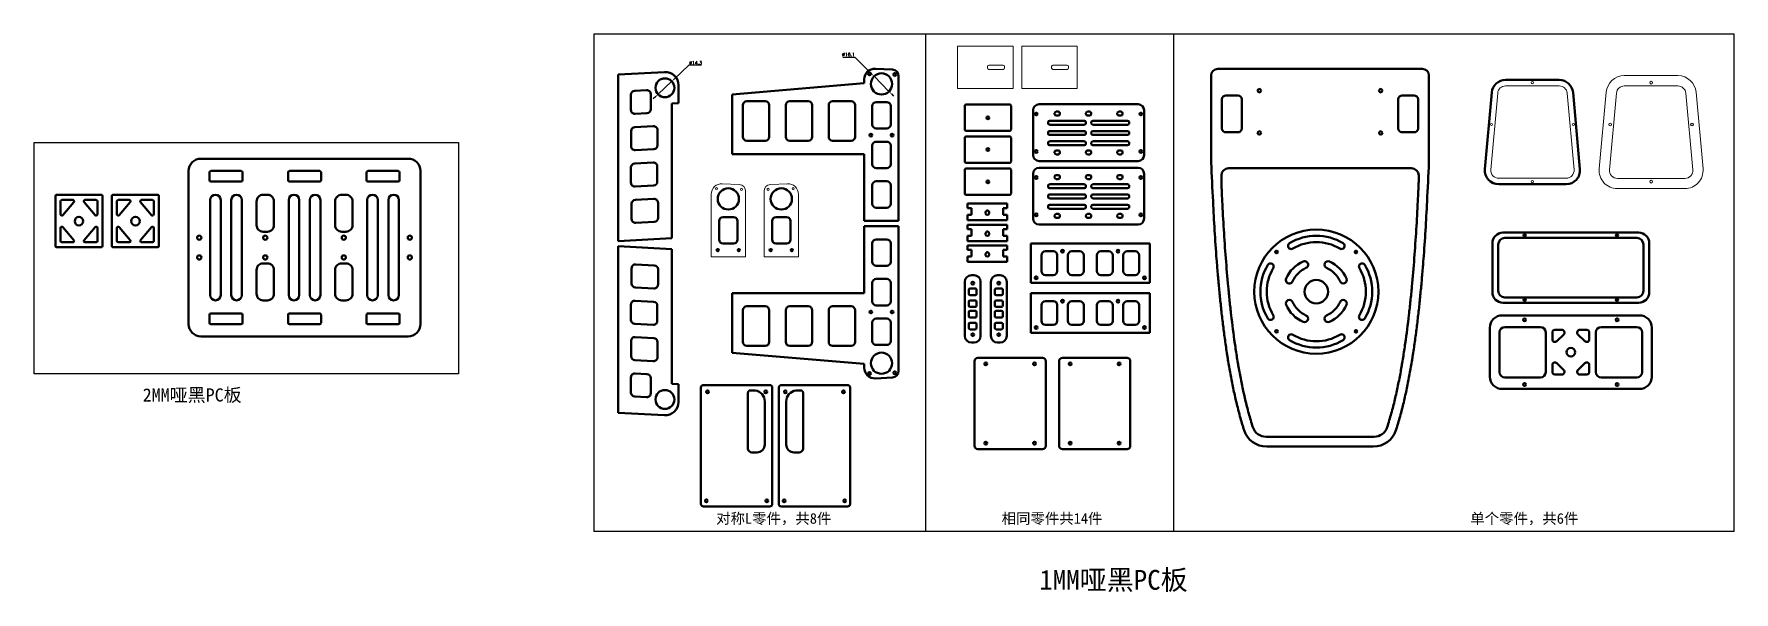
# Model space of a CAD drawing. Header units: millimetres. Extents: x 1962 to 3250, y 1212 to 1634.
import ezdxf

# ---------------------------------------------------------------- set-up
doc = ezdxf.new("R2010")
doc.units = ezdxf.units.MM
doc.layers.add('1粗实线', color=255, linetype='Continuous', lineweight=50)
doc.layers.add('6标注层', color=3, linetype='Continuous', lineweight=25)
doc.styles.get("Standard").update_dxf_attribs({"font": 'txt', "bigfont": 'gbcbig.shx'})
doc.dimstyles.new('ISO-25', dxfattribs={"dimtxt": 2.5, "dimasz": 2.5, "dimexe": 1.25, "dimexo": 0, "dimtad": 1, "dimtoh": 1, "dimdsep": 46, "dimtxsty": 'Standard', "dimcen": 2.5, "dimadec": 0, "dimazin": 0, "dimtfac": 1, "dimtmove": 0, "dimatfit": 3, "dimfxl": 1, "dimarcsym": 0})

msp = doc.modelspace()

# ---------------------------------------------------------------- texts
at = {"layer": '1粗实线', "color": 0, "attachment_point": 1}
for s, insert, char_height, width in [('{\\fSimSun|b0|i0|c134|p2;2MM哑黑PC板}', (2044.429, 1365.825), 10, 90.48111), ('{\\fSimSun|b0|i0|c134|p2;1MM哑黑PC板}', (2723.54, 1228.277), 15, 270.50887)]:
    msp.add_mtext(s, dxfattribs=dict(at, insert=insert, char_height=char_height, width=width))
at = {"layer": '6标注层', "char_height": 8, "attachment_point": 1}
for s, insert, width in [('{\\fSimSun|b0|i0|c134|p2;对称L零件，共8件}', (2478.809, 1271.276), 95.33997), ('{\\fSimSun|b0|i0|c134|p2;相同零件共14件}', (2695.046, 1271.276), 82.75629), ('{\\fSimSun|b0|i0|c134|p2;单个零件，共6件}', (3050.055, 1271.276), 87.57282)]:
    msp.add_mtext(s, dxfattribs=dict(at, insert=insert, width=width))

# ---------------------------------------------------------------- blocks, each defined once
blk = doc.blocks.new('*D12')
at = {"layer": '6标注层', "color": 0, "lineweight": -2}
for p, q in [((2458, 1610.5), (2447, 1600.1)), ((2467.8, 1610.5), (2458, 1610.5)), ((2434.8, 1588.6), (2445.2, 1598.4)), ((2433, 1586.8), (2431.2, 1585.1))]:
    blk.add_line(p, q, dxfattribs=at)
at = {"layer": '6标注层', "color": 0}
for points in [[(2446.7, 1600.4), (2447.3, 1599.8), (2445.2, 1598.4)], [(2432.7, 1587.1), (2433.3, 1586.5), (2434.8, 1588.6)]]:
    blk.add_solid(points, dxfattribs=at)
at = {"layer": 'Defpoints', "color": 0}
for p in [(2445.2, 1598.4), (2434.8, 1588.6)]:
    blk.add_point(p, dxfattribs=at)
at = {"layer": '6标注层', "color": 0, "insert": (2463.2, 1612.4), "char_height": 2.5, "attachment_point": 5}
blk.add_mtext('∅14.3', dxfattribs=at)
blk = doc.blocks.new('*D13')
at = {"layer": '6标注层', "color": 0, "lineweight": -2}
for p, q in [((2574.8, 1616.8), (2583.8, 1616.8)), ((2583.8, 1616.8), (2596.6, 1603.9)), ((2609.7, 1590.7), (2598.4, 1602.2)), ((2611.5, 1589), (2613.2, 1587.2))]:
    blk.add_line(p, q, dxfattribs=at)
at = {"layer": '6标注层', "color": 0}
for points in [[(2596.9, 1604.2), (2596.3, 1603.6), (2598.4, 1602.2)], [(2611.8, 1589.2), (2611.2, 1588.7), (2609.7, 1590.7)]]:
    blk.add_solid(points, dxfattribs=at)
at = {"layer": 'Defpoints', "color": 0}
for p in [(2598.4, 1602.2), (2609.7, 1590.7)]:
    blk.add_point(p, dxfattribs=at)
at = {"layer": '6标注层', "color": 0, "insert": (2579, 1618.7), "char_height": 2.5, "attachment_point": 5}
blk.add_mtext('∅16.1', dxfattribs=at)

# ---------------------------------------------------------------- dimensions: what is measured, and where the dimension line sits
at = {"layer": '6标注层'}
for p1, p2, picture, middle in [((2434.794, 1588.563), (2445.184, 1598.388), '*D12', (2463.19, 1610.491)), ((2609.707, 1590.73), (2598.36, 1602.151), '*D13', (2578.992, 1616.824))]:
    dim = msp.add_diameter_dim_2p(p1=p1, p2=p2, dimstyle='ISO-25', dxfattribs=at)
    dim.commit()
    dim.dimension.update_dxf_attribs({"geometry": picture, "text_midpoint": middle, "dimtype": 163})

# ---------------------------------------------------------------- linework, layer by layer
at = {"layer": '1粗实线', "linetype": 'Continuous', "lineweight": 18}
for p, q in [((2661.72, 1625.042), (2661.72, 1593.042)), ((2703.72, 1625.042), (2661.72, 1625.042)), ((2703.72, 1593.042), (2703.72, 1625.042)), ((2710.305, 1625.042), (2710.305, 1593.042)), ((2752.305, 1625.042), (2710.305, 1625.042)), ((2752.305, 1593.042), (2752.305, 1625.042)), ((2684.32, 1609.642), (2684.32, 1608.442)), ((2696.12, 1610.642), (2685.32, 1610.642)), ((2697.12, 1608.442), (2697.12, 1609.642)), ((2732.905, 1609.642), (2732.905, 1608.442)), ((2744.705, 1610.642), (2733.905, 1610.642)), ((2745.705, 1608.442), (2745.705, 1609.642)), ((2685.32, 1607.442), (2696.12, 1607.442)), ((2733.905, 1607.442), (2744.705, 1607.442)), ((2661.72, 1593.042), (2703.72, 1593.042)), ((2710.305, 1593.042), (2752.305, 1593.042))]:
    msp.add_line(p, q, dxfattribs=at)
at = {"layer": '1粗实线'}
for p, q in [((2439.693, 1605.441), (2404.574, 1603.601)), ((2404.574, 1477.428), (2404.574, 1603.601)), ((2491.033, 1588.513), (2591.033, 1597.035)), ((2591.033, 1597.035), (2591.033, 1599.949)), ((2599.452, 1607.938), (2612.295, 1607.265)), ((2617.033, 1602.272), (2617.033, 1492.657)), ((2853.713, 1602.788), (2853.713, 1536.919)), ((3013.713, 1607.788), (2858.713, 1607.788)), ((3018.713, 1536.919), (3018.713, 1602.788)), ((2414.235, 1576.726), (2414.235, 1588.242)), ((2417.078, 1591.238), (2426.078, 1591.71)), ((2429.235, 1588.714), (2429.235, 1577.198)), ((2450.216, 1581.96), (2450.216, 1595.455)), ((2491.033, 1543.282), (2491.033, 1588.513)), ((2861.953, 1562.75), (2861.953, 1584.75)), ((2864.953, 1587.75), (2873.953, 1587.75)), ((2876.953, 1584.75), (2876.953, 1562.75)), ((2995.472, 1584.75), (2995.472, 1562.75)), ((3007.472, 1587.75), (2998.472, 1587.75)), ((3010.472, 1562.75), (3010.472, 1584.75)), ((2426.392, 1574.202), (2417.392, 1573.731)), ((2445.235, 1581.699), (2450.216, 1581.96)), ((2445.235, 1479.559), (2445.235, 1581.699)), ((2499.033, 1556.325), (2499.033, 1580.325)), ((2502.033, 1583.325), (2516.033, 1583.325)), ((2519.033, 1580.325), (2519.033, 1556.325)), ((2531.533, 1556.325), (2531.533, 1580.325)), ((2534.533, 1583.325), (2548.533, 1583.325)), ((2551.533, 1580.325), (2551.533, 1556.325)), ((2564.033, 1556.325), (2564.033, 1580.325)), ((2567.033, 1583.325), (2581.033, 1583.325)), ((2584.033, 1580.325), (2584.033, 1556.325)), ((2414.365, 1549.196), (2414.365, 1560.711)), ((2417.208, 1563.707), (2431.208, 1564.441)), ((2434.365, 1561.445), (2434.365, 1549.929)), ((2873.953, 1559.75), (2864.953, 1559.75)), ((2998.472, 1559.75), (3007.472, 1559.75)), ((2431.522, 1546.933), (2417.522, 1546.2)), ((2516.033, 1553.325), (2502.033, 1553.325)), ((2548.533, 1553.325), (2534.533, 1553.325)), ((2581.033, 1553.325), (2567.033, 1553.325)), ((2414.235, 1521.651), (2414.235, 1533.167)), ((2417.078, 1536.163), (2431.078, 1536.896)), ((2434.235, 1533.9), (2434.235, 1522.385)), ((2591.033, 1543.282), (2491.033, 1543.282)), ((2591.033, 1492.657), (2591.033, 1543.282)), ((2431.392, 1519.389), (2417.392, 1518.655)), ((2417.601, 1508.652), (2431.601, 1509.386)), ((2414.758, 1494.141), (2414.758, 1505.656)), ((2434.758, 1506.39), (2434.758, 1494.874)), ((2669.211, 1505.734), (2699.211, 1505.734)), ((2669.211, 1502.234), (2669.211, 1505.734)), ((2669.211, 1502.234), (2672.211, 1502.234)), ((2669.211, 1493.234), (2669.211, 1497.234)), ((2672.211, 1497.234), (2669.211, 1497.234)), ((2672.211, 1502.234), (2672.211, 1497.234)), ((2683.076, 1499.665), (2682.898, 1499.124)), ((2685.525, 1499.124), (2685.347, 1499.665)), ((2696.211, 1497.234), (2696.211, 1502.234)), ((2696.211, 1502.234), (2699.211, 1502.234)), ((2699.211, 1497.234), (2696.211, 1497.234)), ((2699.211, 1505.734), (2699.211, 1502.234)), ((2699.211, 1497.234), (2699.211, 1493.234)), ((2431.915, 1491.878), (2417.915, 1491.145)), ((2617.033, 1492.657), (2591.033, 1492.657)), ((2591.033, 1488.657), (2591.033, 1438.032)), ((2617.033, 1488.657), (2591.033, 1488.657)), ((2617.033, 1379.043), (2617.033, 1488.657)), ((2699.211, 1493.234), (2669.211, 1493.234)), ((2669.211, 1489.788), (2699.211, 1489.788)), ((2669.211, 1486.288), (2669.211, 1489.788)), ((2669.211, 1486.288), (2672.211, 1486.288)), ((2669.211, 1477.288), (2669.211, 1481.288)), ((2672.211, 1481.288), (2669.211, 1481.288)), ((2672.211, 1486.288), (2672.211, 1481.288)), ((2683.076, 1483.72), (2682.898, 1483.179)), ((2685.525, 1483.179), (2685.347, 1483.72)), ((2696.211, 1481.288), (2696.211, 1486.288)), ((2696.211, 1486.288), (2699.211, 1486.288)), ((2699.211, 1481.288), (2696.211, 1481.288)), ((2699.211, 1489.788), (2699.211, 1486.288)), ((2699.211, 1481.288), (2699.211, 1477.288)), ((2404.574, 1477.428), (2445.235, 1479.559)), ((2404.574, 1473.428), (2404.574, 1347.255)), ((2404.574, 1473.428), (2445.235, 1471.297)), ((2445.235, 1471.297), (2445.235, 1369.157)), ((2699.211, 1477.288), (2669.211, 1477.288)), ((2669.211, 1474.118), (2699.211, 1474.118)), ((2669.211, 1470.618), (2669.211, 1474.118)), ((2669.211, 1470.618), (2672.211, 1470.618)), ((2672.211, 1470.618), (2672.211, 1465.618)), ((2683.076, 1468.05), (2682.898, 1467.509)), ((2685.525, 1467.509), (2685.347, 1468.05)), ((2696.211, 1465.618), (2696.211, 1470.618)), ((2696.211, 1470.618), (2699.211, 1470.618)), ((2699.211, 1474.118), (2699.211, 1470.618)), ((3071.178, 1474.725), (3071.178, 1439.725)), ((3176.178, 1479.725), (3076.178, 1479.725)), ((3181.178, 1439.725), (3181.178, 1474.725)), ((2414.758, 1456.715), (2414.758, 1445.199)), ((2431.915, 1458.977), (2417.915, 1459.711)), ((2434.758, 1444.465), (2434.758, 1455.981)), ((2669.211, 1461.618), (2669.211, 1465.618)), ((2672.211, 1465.618), (2669.211, 1465.618)), ((2699.211, 1461.618), (2669.211, 1461.618)), ((2699.211, 1465.618), (2696.211, 1465.618)), ((2699.211, 1465.618), (2699.211, 1461.618)), ((2431.392, 1431.467), (2417.392, 1432.2)), ((2417.601, 1442.203), (2431.601, 1441.469)), ((2491.033, 1438.032), (2491.033, 1392.801)), ((2591.033, 1438.032), (2491.033, 1438.032)), ((3076.178, 1434.725), (3176.178, 1434.725)), ((2414.235, 1429.205), (2414.235, 1417.689)), ((2434.235, 1416.955), (2434.235, 1428.471)), ((2499.033, 1424.99), (2499.033, 1400.99)), ((2516.033, 1427.99), (2502.033, 1427.99)), ((2519.033, 1400.99), (2519.033, 1424.99)), ((2531.533, 1424.99), (2531.533, 1400.99)), ((2548.533, 1427.99), (2534.533, 1427.99)), ((2551.533, 1400.99), (2551.533, 1424.99)), ((2564.033, 1424.99), (2564.033, 1400.99)), ((2581.033, 1427.99), (2567.033, 1427.99)), ((2584.033, 1400.99), (2584.033, 1424.99)), ((2417.078, 1414.693), (2431.078, 1413.959)), ((2431.522, 1403.922), (2417.522, 1404.656)), ((2414.365, 1401.66), (2414.365, 1390.144)), ((2434.365, 1389.41), (2434.365, 1400.926)), ((2491.033, 1392.801), (2591.033, 1384.28)), ((2502.033, 1397.99), (2516.033, 1397.99)), ((2534.533, 1397.99), (2548.533, 1397.99)), ((2567.033, 1397.99), (2581.033, 1397.99)), ((2417.208, 1387.148), (2431.208, 1386.415)), ((2591.033, 1384.28), (2591.033, 1381.365)), ((2414.235, 1374.129), (2414.235, 1362.613)), ((2426.392, 1376.653), (2417.392, 1377.125)), ((2429.235, 1362.142), (2429.235, 1373.657)), ((2445.235, 1369.157), (2450.216, 1368.896)), ((2450.216, 1368.896), (2450.216, 1355.401)), ((2467.27, 1278.208), (2467.256, 1366.408)), ((2469.156, 1368.308), (2519.356, 1368.316)), ((2521.256, 1366.417), (2521.27, 1278.217)), ((2526.256, 1366.417), (2526.242, 1278.217)), ((2578.356, 1368.309), (2528.156, 1368.317)), ((2580.242, 1278.209), (2580.256, 1366.409)), ((2599.452, 1373.376), (2612.295, 1374.049)), ((2417.078, 1359.617), (2426.078, 1359.146)), ((2439.693, 1345.414), (2404.574, 1347.255)), ((2519.371, 1276.316), (2469.171, 1276.308)), ((2528.141, 1276.317), (2578.341, 1276.309))]:
    msp.add_line(p, q, dxfattribs=at)
at = {"layer": '1粗实线', "color": 0}
for p, q in [((3117.419, 1599.426), (3076.741, 1599.426)), ((3061.076, 1531.865), (3066.283, 1589.865)), ((3127.877, 1589.865), (3133.084, 1531.865)), ((2597.033, 1565.657), (2597.033, 1579.657)), ((2600.033, 1582.657), (2608.033, 1582.657)), ((2611.033, 1579.657), (2611.033, 1565.657)), ((2667.139, 1561.79), (2667.139, 1579.79)), ((2668.139, 1580.79), (2701.139, 1580.79)), ((2702.139, 1579.79), (2702.139, 1561.79)), ((2718.842, 1542.473), (2718.842, 1576.473)), ((2723.342, 1580.973), (2798.47, 1580.973)), ((2735.163, 1574.273), (2735.163, 1573.673)), ((2737.963, 1575.473), (2736.363, 1575.473)), ((2736.363, 1572.473), (2737.963, 1572.473)), ((2739.163, 1573.673), (2739.163, 1574.273)), ((2758.906, 1574.273), (2758.906, 1573.673)), ((2761.706, 1575.473), (2760.106, 1575.473)), ((2760.106, 1572.473), (2761.706, 1572.473)), ((2762.906, 1573.673), (2762.906, 1574.273)), ((2782.649, 1574.273), (2782.649, 1573.673)), ((2785.449, 1575.473), (2783.849, 1575.473)), ((2783.849, 1572.473), (2785.449, 1572.473)), ((2786.649, 1573.673), (2786.649, 1574.273)), ((2802.97, 1542.473), (2802.97, 1576.473)), ((2608.033, 1562.657), (2600.033, 1562.657)), ((2701.139, 1560.79), (2668.139, 1560.79)), ((2730.163, 1567.273), (2730.163, 1566.673)), ((2730.163, 1559.536), (2730.163, 1558.936)), ((2757.706, 1568.473), (2731.363, 1568.473)), ((2731.363, 1565.473), (2757.706, 1565.473)), ((2757.706, 1560.736), (2731.363, 1560.736)), ((2758.906, 1566.673), (2758.906, 1567.273)), ((2758.906, 1558.936), (2758.906, 1559.536)), ((2762.906, 1567.273), (2762.906, 1566.673)), ((2762.906, 1559.536), (2762.906, 1558.936)), ((2790.449, 1568.473), (2764.106, 1568.473)), ((2764.106, 1565.473), (2790.449, 1565.473)), ((2790.449, 1560.736), (2764.106, 1560.736)), ((2791.649, 1566.673), (2791.649, 1567.273)), ((2791.649, 1558.936), (2791.649, 1559.536)), ((2597.033, 1535.657), (2597.033, 1549.657)), ((2600.033, 1552.657), (2608.033, 1552.657)), ((2611.033, 1549.657), (2611.033, 1535.657)), ((2667.139, 1537.699), (2667.139, 1555.699)), ((2668.139, 1556.699), (2701.139, 1556.699)), ((2702.139, 1555.699), (2702.139, 1537.699)), ((2730.163, 1551.799), (2730.163, 1551.199)), ((2731.363, 1557.736), (2757.706, 1557.736)), ((2757.706, 1552.999), (2731.363, 1552.999)), ((2731.363, 1549.999), (2757.706, 1549.999)), ((2737.963, 1545.999), (2736.363, 1545.999)), ((2758.906, 1551.199), (2758.906, 1551.799)), ((2761.706, 1545.999), (2760.106, 1545.999)), ((2762.906, 1551.799), (2762.906, 1551.199)), ((2764.106, 1557.736), (2790.449, 1557.736)), ((2790.449, 1552.999), (2764.106, 1552.999)), ((2764.106, 1549.999), (2790.449, 1549.999)), ((2785.449, 1545.999), (2783.849, 1545.999)), ((2791.649, 1551.199), (2791.649, 1551.799)), ((2167.007, 1539.77), (2088.507, 1539.77)), ((2245.507, 1539.77), (2167.007, 1539.77)), ((2608.033, 1532.657), (2600.033, 1532.657)), ((2701.139, 1536.699), (2668.139, 1536.699)), ((2723.342, 1537.973), (2798.47, 1537.973)), ((2723.342, 1532.893), (2798.47, 1532.893)), ((2735.163, 1544.799), (2735.163, 1544.199)), ((2736.363, 1542.999), (2737.963, 1542.999)), ((2739.163, 1544.199), (2739.163, 1544.799)), ((2758.906, 1544.799), (2758.906, 1544.199)), ((2760.106, 1542.999), (2761.706, 1542.999)), ((2762.906, 1544.199), (2762.906, 1544.799)), ((2782.649, 1544.799), (2782.649, 1544.199)), ((2783.849, 1542.999), (2785.449, 1542.999)), ((2786.649, 1544.199), (2786.649, 1544.799)), ((2866.953, 1532.569), (3005.472, 1532.569)), ((2079.207, 1530.47), (2079.207, 1414.47)), ((2095.007, 1523.47), (2095.007, 1529.47)), ((2096.007, 1530.47), (2119.007, 1530.47)), ((2119.007, 1522.47), (2096.007, 1522.47)), ((2120.007, 1529.47), (2120.007, 1523.47)), ((2154.507, 1529.47), (2154.507, 1523.47)), ((2178.507, 1530.47), (2155.507, 1530.47)), ((2155.507, 1522.47), (2178.507, 1522.47)), ((2179.507, 1523.47), (2179.507, 1529.47)), ((2214.007, 1523.47), (2214.007, 1529.47)), ((2215.007, 1530.47), (2238.007, 1530.47)), ((2238.007, 1522.47), (2215.007, 1522.47)), ((2239.007, 1529.47), (2239.007, 1523.47)), ((2254.807, 1472.47), (2254.807, 1530.47)), ((2597.033, 1505.657), (2597.033, 1519.657)), ((2600.033, 1522.657), (2608.033, 1522.657)), ((2611.033, 1519.657), (2611.033, 1505.657)), ((2667.139, 1513.287), (2667.139, 1531.287)), ((2668.139, 1532.287), (2701.139, 1532.287)), ((2702.139, 1531.287), (2702.139, 1513.287)), ((2718.842, 1494.393), (2718.842, 1528.393)), ((2757.706, 1520.393), (2731.363, 1520.393)), ((2735.163, 1526.193), (2735.163, 1525.593)), ((2737.963, 1527.393), (2736.363, 1527.393)), ((2736.363, 1524.393), (2737.963, 1524.393)), ((2739.163, 1525.593), (2739.163, 1526.193)), ((2758.906, 1526.193), (2758.906, 1525.593)), ((2761.706, 1527.393), (2760.106, 1527.393)), ((2760.106, 1524.393), (2761.706, 1524.393)), ((2762.906, 1525.593), (2762.906, 1526.193)), ((2790.449, 1520.393), (2764.106, 1520.393)), ((2782.649, 1526.193), (2782.649, 1525.593)), ((2785.449, 1527.393), (2783.849, 1527.393)), ((2783.849, 1524.393), (2785.449, 1524.393)), ((2786.649, 1525.593), (2786.649, 1526.193)), ((2802.97, 1494.393), (2802.97, 1528.393)), ((2861.453, 1523.237), (2861.453, 1527.069)), ((3010.972, 1527.069), (3010.972, 1523.237)), ((3122.626, 1520.426), (3071.534, 1520.426)), ((1978.339, 1511.51), (1978.339, 1473.51)), ((2013.139, 1512.31), (1979.139, 1512.31)), ((1982.139, 1507.51), (1982.139, 1497.726)), ((1991.473, 1508.51), (1983.139, 1508.51)), ((1983.9, 1497.077), (1992.235, 1506.861)), ((2008.378, 1497.077), (2000.043, 1506.861)), ((2000.804, 1508.51), (2009.139, 1508.51)), ((2010.139, 1507.51), (2010.139, 1497.726)), ((2013.939, 1473.51), (2013.939, 1511.51)), ((2021.089, 1511.51), (2021.089, 1473.51)), ((2055.889, 1512.31), (2021.889, 1512.31)), ((2024.889, 1507.51), (2024.889, 1497.726)), ((2034.223, 1508.51), (2025.889, 1508.51)), ((2026.65, 1497.077), (2034.984, 1506.861)), ((2051.127, 1497.077), (2042.793, 1506.861)), ((2043.554, 1508.51), (2051.889, 1508.51)), ((2052.889, 1507.51), (2052.889, 1497.726)), ((2056.689, 1473.51), (2056.689, 1511.51)), ((2095.507, 1436.47), (2095.507, 1508.47)), ((2103.507, 1508.47), (2103.507, 1436.47)), ((2111.507, 1436.47), (2111.507, 1508.47)), ((2119.507, 1508.47), (2119.507, 1436.47)), ((2130.65, 1507.47), (2130.65, 1489.47)), ((2138.864, 1512.47), (2135.65, 1512.47)), ((2143.864, 1495.97), (2143.864, 1507.47)), ((2155.007, 1436.47), (2155.007, 1508.47)), ((2163.007, 1508.47), (2163.007, 1436.47)), ((2171.007, 1472.47), (2171.007, 1508.47)), ((2179.007, 1508.47), (2179.007, 1472.47)), ((2190.15, 1507.47), (2190.15, 1495.97)), ((2198.364, 1512.47), (2195.15, 1512.47)), ((2203.364, 1489.47), (2203.364, 1507.47)), ((2214.507, 1472.47), (2214.507, 1508.47)), ((2222.507, 1508.47), (2222.507, 1472.47)), ((2230.507, 1472.47), (2230.507, 1508.47)), ((2238.507, 1508.47), (2238.507, 1472.47)), ((2701.139, 1512.287), (2668.139, 1512.287)), ((2730.163, 1519.193), (2730.163, 1518.593)), ((2730.163, 1511.455), (2730.163, 1510.855)), ((2731.363, 1517.393), (2757.706, 1517.393)), ((2757.706, 1512.655), (2731.363, 1512.655)), ((2731.363, 1509.655), (2757.706, 1509.655)), ((2758.906, 1518.593), (2758.906, 1519.193)), ((2758.906, 1510.855), (2758.906, 1511.455)), ((2762.906, 1519.193), (2762.906, 1518.593)), ((2762.906, 1511.455), (2762.906, 1510.855)), ((2764.106, 1517.393), (2790.449, 1517.393)), ((2790.449, 1512.655), (2764.106, 1512.655)), ((2764.106, 1509.655), (2790.449, 1509.655)), ((2791.649, 1518.593), (2791.649, 1519.193)), ((2791.649, 1510.855), (2791.649, 1511.455)), ((2143.864, 1489.471), (2143.864, 1495.97)), ((2190.15, 1495.97), (2190.15, 1489.47)), ((2492.011, 1495.541), (2484.011, 1495.541)), ((2524.134, 1495.541), (2532.134, 1495.541)), ((2608.033, 1502.657), (2600.033, 1502.657)), ((2730.163, 1503.718), (2730.163, 1503.118)), ((2757.706, 1504.918), (2731.363, 1504.918)), ((2731.363, 1501.918), (2757.706, 1501.918)), ((2735.163, 1496.718), (2735.163, 1496.118)), ((2737.963, 1497.918), (2736.363, 1497.918)), ((2736.363, 1494.918), (2737.963, 1494.918)), ((2739.163, 1496.118), (2739.163, 1496.718)), ((2758.906, 1503.118), (2758.906, 1503.718)), ((2758.906, 1496.718), (2758.906, 1496.118)), ((2761.706, 1497.918), (2760.106, 1497.918)), ((2760.106, 1494.918), (2761.706, 1494.918)), ((2762.906, 1503.718), (2762.906, 1503.118)), ((2762.906, 1496.118), (2762.906, 1496.718)), ((2790.449, 1504.918), (2764.106, 1504.918)), ((2764.106, 1501.918), (2790.449, 1501.918)), ((2782.649, 1496.718), (2782.649, 1496.118)), ((2785.449, 1497.918), (2783.849, 1497.918)), ((2783.849, 1494.918), (2785.449, 1494.918)), ((2786.649, 1496.118), (2786.649, 1496.718)), ((2791.649, 1503.118), (2791.649, 1503.718)), ((1982.139, 1477.51), (1982.139, 1487.294)), ((1983.9, 1487.942), (1992.235, 1478.158)), ((2008.378, 1487.942), (2000.043, 1478.158)), ((2010.139, 1477.51), (2010.139, 1487.294)), ((2024.889, 1477.51), (2024.889, 1487.294)), ((2026.65, 1487.942), (2034.984, 1478.158)), ((2051.127, 1487.942), (2042.793, 1478.158)), ((2052.889, 1477.51), (2052.889, 1487.294)), ((2135.65, 1484.47), (2138.864, 1484.47)), ((2195.15, 1484.47), (2198.364, 1484.47)), ((2481.011, 1492.541), (2481.011, 1478.541)), ((2495.011, 1478.541), (2495.011, 1492.541)), ((2521.134, 1478.541), (2521.134, 1492.541)), ((2535.134, 1492.541), (2535.134, 1478.541)), ((2723.342, 1489.893), (2798.47, 1489.893)), ((3074.678, 1483.785), (3126.178, 1483.785)), ((3177.678, 1483.785), (3126.178, 1483.785)), ((1979.139, 1472.71), (2013.139, 1472.71)), ((1991.473, 1476.51), (1983.139, 1476.51)), ((2000.804, 1476.51), (2009.139, 1476.51)), ((2021.889, 1472.71), (2055.889, 1472.71)), ((2034.223, 1476.51), (2025.889, 1476.51)), ((2043.554, 1476.51), (2051.889, 1476.51)), ((2171.007, 1436.47), (2171.007, 1472.47)), ((2179.007, 1472.47), (2179.007, 1436.471)), ((2214.507, 1436.471), (2214.507, 1472.47)), ((2222.507, 1472.47), (2222.507, 1436.471)), ((2230.507, 1436.471), (2230.507, 1472.47)), ((2238.507, 1472.47), (2238.507, 1436.471)), ((2254.807, 1414.471), (2254.807, 1472.47)), ((2484.011, 1475.541), (2492.011, 1475.541)), ((2532.134, 1475.541), (2524.134, 1475.541)), ((2597.033, 1475.657), (2597.033, 1461.657)), ((2608.033, 1478.657), (2600.033, 1478.657)), ((2611.033, 1461.657), (2611.033, 1475.657)), ((2717.184, 1475.628), (2717.184, 1445.628)), ((2807.184, 1475.628), (2717.184, 1475.628)), ((2734.327, 1469.628), (2728.184, 1469.628)), ((2754.184, 1469.628), (2748.184, 1469.628)), ((2776.184, 1469.628), (2770.184, 1469.628)), ((2796.184, 1469.628), (2790.184, 1469.628)), ((2807.184, 1445.628), (2807.184, 1475.628)), ((3066.778, 1457.225), (3066.778, 1475.859)), ((3185.578, 1457.225), (3185.578, 1475.859)), ((2130.65, 1455.47), (2130.65, 1437.47)), ((2138.864, 1460.47), (2135.65, 1460.47)), ((2143.864, 1448.97), (2143.864, 1455.47)), ((2190.15, 1455.47), (2190.15, 1448.97)), ((2198.364, 1460.47), (2195.15, 1460.47)), ((2203.364, 1437.471), (2203.364, 1455.47)), ((2600.033, 1458.657), (2608.033, 1458.657)), ((2725.184, 1466.628), (2725.184, 1454.628)), ((2737.184, 1454.628), (2737.184, 1466.771)), ((2745.184, 1466.628), (2745.184, 1454.628)), ((2757.184, 1454.628), (2757.184, 1466.628)), ((2767.184, 1466.628), (2767.184, 1454.628)), ((2779.184, 1454.628), (2779.184, 1466.628)), ((2787.184, 1466.628), (2787.184, 1454.628)), ((2799.184, 1454.628), (2799.184, 1466.628)), ((3066.778, 1457.225), (3066.778, 1438.59)), ((3185.578, 1457.225), (3185.578, 1438.59)), ((2143.864, 1437.47), (2143.864, 1448.97)), ((2190.15, 1448.97), (2190.15, 1437.471)), ((2597.033, 1445.657), (2597.033, 1431.657)), ((2608.033, 1448.657), (2600.033, 1448.657)), ((2611.033, 1431.657), (2611.033, 1445.657)), ((2667.118, 1446.485), (2667.118, 1405.485)), ((2674.118, 1451.485), (2672.118, 1451.485)), ((2679.118, 1405.485), (2679.118, 1446.485)), ((2686.885, 1446.485), (2686.885, 1405.485)), ((2693.885, 1451.485), (2691.885, 1451.485)), ((2698.885, 1405.485), (2698.885, 1446.485)), ((2717.184, 1445.628), (2807.184, 1445.628)), ((2728.184, 1451.628), (2734.184, 1451.628)), ((2748.184, 1451.628), (2754.184, 1451.628)), ((2770.184, 1451.628), (2776.184, 1451.628)), ((2790.184, 1451.628), (2796.184, 1451.628)), ((2135.65, 1432.47), (2138.864, 1432.47)), ((2195.15, 1432.471), (2198.364, 1432.471)), ((2670.118, 1437.485), (2670.118, 1440.485)), ((2670.118, 1428.485), (2670.118, 1431.485)), ((2671.118, 1441.485), (2675.118, 1441.485)), ((2675.118, 1436.485), (2671.118, 1436.485)), ((2671.118, 1432.485), (2675.118, 1432.485)), ((2676.118, 1440.485), (2676.118, 1437.485)), ((2676.118, 1431.485), (2676.118, 1428.485)), ((2689.885, 1437.485), (2689.885, 1440.485)), ((2689.885, 1428.485), (2689.885, 1431.485)), ((2690.885, 1441.485), (2694.885, 1441.485)), ((2694.885, 1436.485), (2690.885, 1436.485)), ((2690.885, 1432.485), (2694.885, 1432.485)), ((2695.885, 1440.485), (2695.885, 1437.485)), ((2695.885, 1431.485), (2695.885, 1428.485)), ((2717.184, 1437.839), (2717.184, 1407.839)), ((2807.184, 1437.839), (2717.184, 1437.839)), ((2734.327, 1431.839), (2728.184, 1431.839)), ((2754.184, 1431.839), (2748.184, 1431.839)), ((2776.184, 1431.839), (2770.184, 1431.839)), ((2796.184, 1431.839), (2790.184, 1431.839)), ((2807.184, 1407.839), (2807.184, 1437.839)), ((3074.678, 1430.665), (3126.178, 1430.665)), ((3177.678, 1430.665), (3126.178, 1430.665)), ((2095.007, 1415.47), (2095.007, 1421.47)), ((2096.007, 1422.47), (2119.007, 1422.47)), ((2120.007, 1421.47), (2120.007, 1415.47)), ((2154.507, 1421.47), (2154.507, 1415.47)), ((2178.507, 1422.47), (2155.507, 1422.47)), ((2179.507, 1415.471), (2179.507, 1421.47)), ((2214.007, 1415.471), (2214.007, 1421.471)), ((2215.007, 1422.471), (2238.007, 1422.471)), ((2239.007, 1421.471), (2239.007, 1415.471)), ((2600.033, 1428.657), (2608.033, 1428.657)), ((2608.033, 1418.657), (2600.033, 1418.657)), ((2670.118, 1420.485), (2670.118, 1423.485)), ((2675.118, 1427.485), (2671.118, 1427.485)), ((2671.118, 1424.485), (2675.118, 1424.485)), ((2675.118, 1419.485), (2671.118, 1419.485)), ((2676.118, 1423.485), (2676.118, 1420.485)), ((2689.885, 1420.485), (2689.885, 1423.485)), ((2694.885, 1427.485), (2690.885, 1427.485)), ((2690.885, 1424.485), (2694.885, 1424.485)), ((2694.885, 1419.485), (2690.885, 1419.485)), ((2695.885, 1423.485), (2695.885, 1420.485)), ((2725.184, 1428.839), (2725.184, 1416.839)), ((2737.184, 1416.839), (2737.184, 1428.981)), ((2745.184, 1428.839), (2745.184, 1416.839)), ((2757.184, 1416.839), (2757.184, 1428.839)), ((2767.184, 1428.839), (2767.184, 1416.839)), ((2779.184, 1416.839), (2779.184, 1428.839)), ((2787.184, 1428.839), (2787.184, 1416.839)), ((2799.184, 1416.839), (2799.184, 1428.839)), ((3126.178, 1421.099), (3074.178, 1421.099)), ((3126.178, 1421.099), (3178.178, 1421.099)), ((2088.507, 1405.17), (2167.007, 1405.17)), ((2119.007, 1414.47), (2096.007, 1414.47)), ((2155.507, 1414.47), (2178.507, 1414.471)), ((2167.007, 1405.17), (2245.507, 1405.171)), ((2238.007, 1414.471), (2215.007, 1414.471)), ((2597.033, 1415.657), (2597.033, 1401.657)), ((2611.033, 1401.657), (2611.033, 1415.657)), ((2670.118, 1411.485), (2670.118, 1414.485)), ((2671.118, 1415.485), (2675.118, 1415.485)), ((2675.118, 1410.485), (2671.118, 1410.485)), ((2676.118, 1414.485), (2676.118, 1411.485)), ((2689.885, 1411.485), (2689.885, 1414.485)), ((2690.885, 1415.485), (2694.885, 1415.485)), ((2694.885, 1410.485), (2690.885, 1410.485)), ((2695.885, 1414.485), (2695.885, 1411.485)), ((2717.184, 1407.839), (2807.184, 1407.839)), ((2728.184, 1413.839), (2734.184, 1413.839)), ((2748.184, 1413.839), (2754.184, 1413.839)), ((2770.184, 1413.839), (2776.184, 1413.839)), ((2790.184, 1413.839), (2796.184, 1413.839)), ((3064.878, 1411.768), (3064.878, 1393.212)), ((3072.178, 1408.218), (3072.178, 1378.048)), ((3103.178, 1412.218), (3076.178, 1412.218)), ((3107.178, 1408.218), (3107.178, 1378.048)), ((3112.178, 1408.131), (3112.178, 1402.96)), ((3119.349, 1410.131), (3114.178, 1410.131)), ((3115.592, 1401.545), (3120.764, 1406.717)), ((3131.592, 1406.717), (3136.764, 1401.545)), ((3138.178, 1410.131), (3133.006, 1410.131)), ((3140.178, 1402.96), (3140.178, 1408.131)), ((3145.178, 1378.048), (3145.178, 1408.218)), ((3176.178, 1412.218), (3149.178, 1412.218)), ((3180.178, 1378.048), (3180.178, 1408.218)), ((3187.478, 1411.768), (3187.478, 1393.212)), ((2600.033, 1398.657), (2608.033, 1398.657)), ((2672.118, 1400.485), (2674.118, 1400.485)), ((2691.885, 1400.485), (2693.885, 1400.485)), ((3064.878, 1374.657), (3064.878, 1393.212)), ((3187.478, 1374.657), (3187.478, 1393.212)), ((2674.519, 1386.325), (2674.519, 1322.325)), ((2677.019, 1388.825), (2726.019, 1388.825)), ((2728.519, 1386.325), (2728.519, 1322.325)), ((2738.519, 1322.325), (2738.519, 1386.325)), ((2741.019, 1388.825), (2790.019, 1388.825)), ((2792.519, 1322.325), (2792.519, 1386.325)), ((3112.178, 1383.465), (3112.178, 1378.293)), ((3120.764, 1379.708), (3115.592, 1384.879)), ((3136.764, 1384.879), (3131.592, 1379.708)), ((3140.178, 1378.293), (3140.178, 1383.465)), ((3126.178, 1365.326), (3074.178, 1365.326)), ((3076.178, 1374.048), (3103.178, 1374.048)), ((3114.178, 1376.293), (3119.349, 1376.293)), ((3126.178, 1365.326), (3178.178, 1365.326)), ((3133.006, 1376.293), (3138.178, 1376.293)), ((3149.178, 1374.048), (3176.178, 1374.048)), ((2515.623, 1355.776), (2515.611, 1355.799)), ((2515.618, 1323.299), (2515.611, 1355.799)), ((2531.889, 1355.777), (2531.9, 1355.8)), ((2531.894, 1323.3), (2531.9, 1355.8)), ((2502.88, 1344.622), (2502.882, 1343.246)), ((2544.632, 1344.623), (2544.63, 1343.247)), ((2505.897, 1317.298), (2509.619, 1317.298)), ((2505.909, 1317.274), (2505.897, 1317.298)), ((2541.615, 1317.298), (2537.893, 1317.298)), ((2541.603, 1317.275), (2541.615, 1317.298)), ((2726.019, 1319.825), (2677.019, 1319.825)), ((2790.019, 1319.825), (2741.019, 1319.825))]:
    msp.add_line(p, q, dxfattribs=at)
at = {"layer": '1粗实线', "color": 0, "lineweight": 18}
for p, q in [((3166.672, 1602.677), (3207.35, 1602.677)), ((3070.765, 1589.462), (3065.558, 1531.462)), ((3117.419, 1594.926), (3076.741, 1594.926)), ((3128.602, 1531.462), (3123.395, 1589.462)), ((3147.72, 1532.111), (3152.927, 1590.111)), ((3160.696, 1589.413), (3155.489, 1531.413)), ((3207.35, 1594.877), (3166.672, 1594.877)), ((3218.533, 1531.413), (3213.325, 1589.413)), ((3221.094, 1590.111), (3226.301, 1532.111)), ((2496.273, 1520.149), (2483.43, 1520.822)), ((2519.872, 1520.149), (2532.715, 1520.822)), ((3071.534, 1524.926), (3122.626, 1524.926)), ((3161.465, 1524.877), (3212.557, 1524.877)), ((2475.011, 1512.833), (2475.011, 1465.541)), ((2501.011, 1465.541), (2501.011, 1515.155)), ((2515.134, 1465.541), (2515.134, 1515.155)), ((2541.134, 1512.833), (2541.134, 1465.541)), ((3212.557, 1517.077), (3161.465, 1517.077)), ((2475.011, 1465.541), (2501.011, 1465.541)), ((2541.134, 1465.541), (2515.134, 1465.541))]:
    msp.add_line(p, q, dxfattribs=at)
at = {"layer": '1粗实线'}
msp.add_lwpolyline([(2878.738, 1334.115, 0.32475609), (2895.854, 1321.687), (2976.571, 1321.687, 0.32475609), (2993.687, 1334.115)], format="xyb", dxfattribs=at)
at = {"layer": '1粗实线', "color": 0}
msp.add_lwpolyline([(2987.084, 1336.445, -0.32497266), (2977.097, 1329.187), (2895.328, 1329.187, -0.32497266), (2885.342, 1336.445)], format="xyb", dxfattribs=at)
at = {"layer": '1粗实线'}
for centre, radius in [((2439.989, 1593.476), 7.15), ((2595.033, 1604.157), 1.05), ((2604.033, 1596.441), 8.05), ((2614.033, 1603.657), 1.05), ((2890.213, 1591.288), 1.3), ((2982.213, 1591.288), 1.3), ((2596.033, 1557.657), 1.05), ((2612.033, 1557.657), 1.05), ((2890.213, 1559.288), 1.3), ((2982.213, 1559.288), 1.3), ((2488.011, 1509.324), 8.05), ((2528.134, 1509.324), 8.05), ((2933.396, 1439.046), 47), ((2673.118, 1445.485), 1.05), ((2692.885, 1445.485), 1.05), ((2596.033, 1423.657), 1.05), ((2612.033, 1423.657), 1.05), ((2673.118, 1406.485), 1.05), ((2692.885, 1406.485), 1.05), ((2604.033, 1384.874), 8.05), ((2595.033, 1377.157), 1.05), ((2614.033, 1377.657), 1.05), ((2439.989, 1357.38), 7.15)]:
    msp.add_circle(centre, radius, dxfattribs=at)
at = {"layer": '1粗实线', "color": 0, "lineweight": 18}
for centre, radius in [((3097.08, 1597.426), 0.825), ((3187.011, 1597.377), 1.05), ((3066.12, 1565.686), 0.825), ((3128.039, 1565.686), 0.825), ((3156.051, 1565.637), 1.05), ((3217.97, 1565.637), 1.05), ((3097.08, 1522.426), 0.825), ((3187.011, 1522.377), 1.05), ((2479.011, 1517.041), 0.825), ((2498.011, 1516.541), 0.825), ((2518.134, 1516.541), 0.825), ((2537.134, 1517.041), 0.825)]:
    msp.add_circle(centre, radius, dxfattribs=at)
at = {"layer": '1粗实线', "color": 0}
for centre, radius in [((2684.639, 1570.79), 1.05), ((2721.287, 1573.629), 1.05), ((2800.525, 1573.628), 1.05), ((2684.639, 1546.699), 1.05), ((2721.287, 1545.319), 1.05), ((2800.525, 1545.319), 1.05), ((2684.639, 1522.287), 1.05), ((2721.287, 1525.548), 1.05), ((2800.525, 1525.547), 1.05), ((1996.139, 1492.51), 3.25), ((2038.889, 1492.51), 3.25), ((2721.287, 1497.238), 1.05), ((2800.525, 1497.238), 1.05), ((2087.257, 1479.97), 1.6), ((2137.257, 1479.971), 1.6), ((2196.757, 1479.97), 1.6), ((2246.757, 1479.97), 1.6), ((3091.178, 1481.755), 0.825), ((3161.178, 1481.755), 0.825), ((2480.011, 1470.541), 0.825), ((2496.011, 1470.541), 0.825), ((2520.134, 1470.541), 0.825), ((2536.134, 1470.541), 0.825), ((2741.184, 1469.628), 1.05), ((2783.184, 1469.628), 1.05), ((2903.347, 1469.095), 1.05), ((2963.446, 1469.095), 1.05), ((2087.257, 1464.97), 1.6), ((2137.257, 1464.97), 1.6), ((2196.757, 1464.97), 1.6), ((2246.757, 1464.971), 1.6), ((2721.184, 1449.628), 1.05), ((2803.184, 1449.628), 1.05), ((2933.396, 1439.046), 8.904), ((2741.184, 1431.839), 1.05), ((2783.184, 1431.839), 1.05), ((3091.178, 1432.695), 0.825), ((3161.178, 1432.695), 0.825), ((3091.178, 1417.821), 1.05), ((3161.178, 1417.821), 1.05), ((2721.184, 1411.839), 1.05), ((2803.184, 1411.839), 1.05), ((2903.347, 1408.997), 1.05), ((2963.446, 1408.997), 1.05), ((3126.178, 1393.212), 3.25), ((2683.019, 1384.325), 1.05), ((2720.019, 1384.325), 1.05), ((2747.019, 1384.325), 1.05), ((2784.019, 1384.325), 1.05), ((3091.178, 1368.762), 1.05), ((3161.178, 1368.762), 1.05), ((2472.321, 1363.18), 1.05), ((2516.318, 1363.191), 1.05), ((2531.193, 1363.192), 1.05), ((2575.19, 1363.181), 1.05), ((2683.019, 1324.325), 1.05), ((2720.019, 1324.325), 1.05), ((2747.019, 1324.325), 1.05), ((2784.019, 1324.325), 1.05), ((2471.362, 1280.608), 1.05), ((2517.17, 1280.616), 1.05), ((2530.342, 1280.617), 1.05), ((2576.15, 1280.609), 1.05)]:
    msp.add_circle(centre, radius, dxfattribs=at)
at = {"layer": '1粗实线', "linetype": 'Continuous', "lineweight": 18}
for centre, start, end in [((2685.32, 1609.642), 90, 180), ((2696.12, 1609.642), 0, 90), ((2733.905, 1609.642), 90, 180), ((2744.705, 1609.642), 0, 90), ((2685.32, 1608.442), 180, 270), ((2696.12, 1608.442), 270, 0), ((2733.905, 1608.442), 180, 270), ((2744.705, 1608.442), 270, 0)]:
    msp.add_arc(centre, 1, start, end, dxfattribs=at)
at = {"layer": '1粗实线'}
for centre, radius, start, end in [((2440.216, 1595.455), 10, 360, 93), ((2599.033, 1599.949), 8, 87, 180), ((2612.033, 1602.272), 5, 0, 87), ((2858.713, 1602.788), 5, 90, 180), ((3013.713, 1602.788), 5, 0, 90), ((2417.235, 1588.242), 3, 93, 180), ((2426.235, 1588.714), 3, 360, 93), ((2864.953, 1584.75), 3, 90, 180), ((2873.953, 1584.75), 3, 0, 90), ((2998.472, 1584.75), 3, 90, 180), ((3007.472, 1584.75), 3, 0, 90), ((2417.235, 1576.726), 3, 180, 273.000056), ((2426.235, 1577.198), 3, 273.000056, 360), ((2502.033, 1580.325), 3, 90, 180), ((2516.033, 1580.325), 3, 0, 90), ((2534.533, 1580.325), 3, 90, 180), ((2548.533, 1580.325), 3, 0, 90), ((2567.033, 1580.325), 3, 90, 180), ((2581.033, 1580.325), 3, 0, 90), ((2417.365, 1560.711), 3, 93, 180), ((2431.365, 1561.445), 3, 360, 93), ((2864.953, 1562.75), 3, 180, 270), ((2873.953, 1562.75), 3, 270, 0), ((2998.472, 1562.75), 3, 180, 270), ((3007.472, 1562.75), 3, 270, 0), ((2417.365, 1549.196), 3, 180, 273.000056), ((2431.365, 1549.929), 3, 273.000055, 360), ((2502.033, 1556.325), 3, 180, 270), ((2516.033, 1556.325), 3, 270, 0), ((2534.533, 1556.325), 3, 180, 270), ((2548.533, 1556.325), 3, 270, 0), ((2567.033, 1556.325), 3, 180, 270), ((2581.033, 1556.325), 3, 270, 0), ((2417.235, 1533.167), 3, 92.999942, 180), ((2431.235, 1533.9), 3, 360, 93), ((2417.235, 1521.651), 3, 180, 273), ((2431.235, 1522.385), 3, 273, 360), ((2417.758, 1505.656), 3, 93.000056, 180), ((2431.758, 1506.39), 3, 360, 93), ((2417.758, 1494.141), 3, 180, 273), ((2431.758, 1494.874), 3, 273, 360), ((2684.211, 1498.692), 1.382, 161.796689, 18.203311), ((2684.211, 1482.747), 1.382, 161.796689, 18.203311), ((3076.178, 1474.725), 5, 90, 180), ((3176.178, 1474.725), 5, 0, 90), ((2417.758, 1456.715), 3, 87, 180), ((2431.758, 1455.981), 3, 0, 87), ((2684.211, 1467.077), 1.382, 161.796689, 18.203311), ((2417.758, 1445.199), 3, 180, 266.999944), ((2431.758, 1444.465), 3, 267, 0), ((2417.235, 1429.205), 3, 87, 180), ((2431.235, 1428.471), 3, 0, 87), ((3076.178, 1439.725), 5, 180, 270), ((3176.178, 1439.725), 5, 270, 0), ((2417.235, 1417.689), 3, 180, 267.000058), ((2431.235, 1416.955), 3, 267, 0), ((2502.033, 1424.99), 3, 90, 180), ((2516.033, 1424.99), 3, 0, 90), ((2534.533, 1424.99), 3, 90, 180), ((2548.533, 1424.99), 3, 0, 90), ((2567.033, 1424.99), 3, 90, 180), ((2581.033, 1424.99), 3, 0, 90), ((2417.365, 1401.66), 3, 86.999944, 180), ((2431.365, 1400.926), 3, 0, 86.999945), ((2502.033, 1400.99), 3, 180, 270), ((2516.033, 1400.99), 3, 270, 0), ((2534.533, 1400.99), 3, 180, 270), ((2548.533, 1400.99), 3, 270, 0), ((2567.033, 1400.99), 3, 180, 270), ((2581.033, 1400.99), 3, 270, 0), ((2417.365, 1390.144), 3, 180, 267), ((2431.365, 1389.41), 3, 267, 0), ((2599.033, 1381.365), 8, 180, 273), ((2612.033, 1379.043), 5, 273, 0), ((2417.235, 1374.129), 3, 86.999944, 180), ((2426.235, 1373.657), 3, 0, 86.999944), ((2469.156, 1366.408), 1.9, 90.009339, 180.009339), ((2519.356, 1366.416), 1.9, 0.009339, 90.009339), ((2528.156, 1366.417), 1.9, 89.990661, 179.990661), ((2578.356, 1366.409), 1.9, 359.990661, 89.990661), ((2417.235, 1362.613), 3, 180, 267), ((2426.235, 1362.142), 3, 267, 0), ((2440.216, 1355.401), 10, 267, 0), ((2469.17, 1278.208), 1.9, 180.009339, 270.009339), ((2519.37, 1278.216), 1.9, 270.009339, 0.009339), ((2528.142, 1278.217), 1.9, 179.990661, 269.990661), ((2578.342, 1278.209), 1.9, 269.990661, 359.990661)]:
    msp.add_arc(centre, radius, start, end, dxfattribs=at)
at = {"layer": '1粗实线', "color": 0}
for centre, radius, start, end in [((3076.741, 1588.926), 10.5, 90, 174.869883), ((3117.419, 1588.926), 10.5, 5.130117, 90), ((2600.033, 1579.657), 3, 90, 180), ((2608.033, 1579.657), 3, 0, 90), ((2668.139, 1579.79), 1, 90.000046, 180.000046), ((2701.139, 1579.79), 1, 0.000046, 90.000046), ((2723.342, 1576.473), 4.5, 90, 180), ((2736.363, 1574.273), 1.2, 90, 180), ((2736.363, 1573.673), 1.2, 180, 270), ((2737.963, 1574.273), 1.2, 0, 90), ((2737.963, 1573.673), 1.2, 270, 0), ((2760.106, 1574.273), 1.2, 90, 180), ((2760.106, 1573.673), 1.2, 180, 270), ((2761.706, 1574.273), 1.2, 0, 90), ((2761.706, 1573.673), 1.2, 270, 0), ((2783.849, 1574.273), 1.2, 90, 180), ((2783.849, 1573.673), 1.2, 180, 270), ((2785.449, 1574.273), 1.2, 0, 90), ((2785.449, 1573.673), 1.2, 270, 0), ((2798.47, 1576.473), 4.5, 0, 90), ((2600.033, 1565.657), 3, 180, 270), ((2608.033, 1565.657), 3, 270, 0), ((2668.139, 1561.79), 1, 180.000046, 270.000046), ((2701.139, 1561.79), 1, 270.000046, 0.000046), ((2731.363, 1567.273), 1.2, 90, 180), ((2731.363, 1566.673), 1.2, 180, 270), ((2731.363, 1559.536), 1.2, 90, 180), ((2731.363, 1558.936), 1.2, 180, 270), ((2757.706, 1567.273), 1.2, 0, 90), ((2757.706, 1566.673), 1.2, 270, 0), ((2757.706, 1559.536), 1.2, 0, 90), ((2757.706, 1558.936), 1.2, 270, 0), ((2764.106, 1567.273), 1.2, 90, 180), ((2764.106, 1566.673), 1.2, 180, 270), ((2764.106, 1559.536), 1.2, 90, 180), ((2764.106, 1558.936), 1.2, 180, 270), ((2790.449, 1567.273), 1.2, 0, 90), ((2790.449, 1566.673), 1.2, 270, 0), ((2790.449, 1559.536), 1.2, 0, 90), ((2790.449, 1558.936), 1.2, 270, 0), ((2600.033, 1549.657), 3, 90, 180), ((2608.033, 1549.657), 3, 0, 90), ((2668.139, 1555.699), 1, 90.000046, 180.000046), ((2701.139, 1555.699), 1, 0.000046, 90.000046), ((2731.363, 1551.799), 1.2, 90, 180), ((2731.363, 1551.199), 1.2, 180, 270), ((2736.363, 1544.799), 1.2, 90, 180), ((2737.963, 1544.799), 1.2, 0, 90), ((2757.706, 1551.799), 1.2, 0, 90), ((2757.706, 1551.199), 1.2, 270, 0), ((2760.106, 1544.799), 1.2, 90, 180), ((2761.706, 1544.799), 1.2, 0, 90), ((2764.106, 1551.799), 1.2, 90, 180), ((2764.106, 1551.199), 1.2, 180, 270), ((2783.849, 1544.799), 1.2, 90, 180), ((2785.449, 1544.799), 1.2, 0, 90), ((2790.449, 1551.799), 1.2, 0, 90), ((2790.449, 1551.199), 1.2, 270, 0), ((2088.507, 1530.47), 9.3, 90, 180), ((2245.507, 1530.47), 9.3, 359.999716, 89.999716), ((2600.033, 1535.657), 3, 180, 270), ((2608.033, 1535.657), 3, 270, 0), ((2668.139, 1537.699), 1, 180.000046, 270.000046), ((2701.139, 1537.699), 1, 270.000046, 0.000046), ((2723.342, 1542.473), 4.5, 180, 270), ((2723.342, 1528.393), 4.5, 90, 180), ((2736.363, 1544.199), 1.2, 180, 270), ((2737.963, 1544.199), 1.2, 270, 0), ((2760.106, 1544.199), 1.2, 180, 270), ((2761.706, 1544.199), 1.2, 270, 0), ((2783.849, 1544.199), 1.2, 180, 270), ((2785.449, 1544.199), 1.2, 270, 0), ((2798.47, 1542.473), 4.5, 270, 0), ((2798.47, 1528.393), 4.5, 0, 90), ((2866.953, 1527.069), 5.5, 90, 180), ((3005.472, 1527.069), 5.5, 0, 90), ((2096.007, 1529.47), 1, 90, 180), ((2096.007, 1523.47), 1, 180, 270), ((2119.007, 1529.47), 1, 360, 90), ((2119.007, 1523.47), 1, 270, 0), ((2155.507, 1529.47), 1, 89.999858, 179.999858), ((2155.507, 1523.47), 1, 179.999858, 269.999858), ((2178.507, 1529.47), 1, 359.999858, 89.999858), ((2178.507, 1523.47), 1, 269.999858, 359.999858), ((2215.007, 1529.47), 1, 89.999716, 179.999716), ((2215.007, 1523.47), 1, 179.999716, 269.999716), ((2238.007, 1529.47), 1, 359.999716, 89.999716), ((2238.007, 1523.47), 1, 269.999716, 359.999716), ((2600.033, 1519.657), 3, 90, 180), ((2608.033, 1519.657), 3, 0, 90), ((2668.139, 1531.287), 1, 90.000046, 180.000046), ((2701.139, 1531.287), 1, 0.000046, 90.000046), ((2731.363, 1519.193), 1.2, 90, 180), ((2736.363, 1526.193), 1.2, 90, 180), ((2736.363, 1525.593), 1.2, 180, 270), ((2737.963, 1526.193), 1.2, 0, 90), ((2737.963, 1525.593), 1.2, 270, 0), ((2757.706, 1519.193), 1.2, 0, 90), ((2760.106, 1526.193), 1.2, 90, 180), ((2760.106, 1525.593), 1.2, 180, 270), ((2761.706, 1526.193), 1.2, 0, 90), ((2761.706, 1525.593), 1.2, 270, 0), ((2764.106, 1519.193), 1.2, 90, 180), ((2783.849, 1526.193), 1.2, 90, 180), ((2783.849, 1525.593), 1.2, 180, 270), ((2785.449, 1526.193), 1.2, 0, 90), ((2785.449, 1525.593), 1.2, 270, 0), ((2790.449, 1519.193), 1.2, 0, 90), ((3071.534, 1530.926), 10.5, 174.869898, 270), ((3122.626, 1530.926), 10.5, 270, 5.130102), ((1979.139, 1511.51), 0.8, 90, 180), ((1983.139, 1507.51), 1, 90, 180), ((1991.473, 1507.51), 1, 319.573921, 90), ((2000.804, 1507.51), 1, 90, 220.426079), ((2009.139, 1507.51), 1, 0, 90), ((2013.139, 1511.51), 0.8, 0, 90), ((2021.889, 1511.51), 0.8, 90, 180), ((2025.889, 1507.51), 1, 90, 180), ((2034.223, 1507.51), 1, 319.573921, 90), ((2043.554, 1507.51), 1, 90, 220.426079), ((2051.889, 1507.51), 1, 0, 90), ((2055.889, 1511.51), 0.8, 0, 90), ((2099.507, 1508.47), 4, 360, 180), ((2115.507, 1508.47), 4, 360, 180), ((2135.65, 1507.47), 5, 89.999858, 180), ((2138.864, 1507.47), 5, 359.9996, 89.999858), ((2159.007, 1508.47), 4, 360, 180), ((2175.007, 1508.47), 4, 359.999716, 179.999716), ((2195.15, 1507.47), 5, 89.999858, 180.000116), ((2198.364, 1507.47), 5, 359.999716, 89.999858), ((2218.507, 1508.47), 4, 359.999716, 179.999716), ((2234.507, 1508.47), 4, 359.999716, 179.999716), ((2668.139, 1513.287), 1, 180.000046, 270.000046), ((2701.139, 1513.287), 1, 270.000046, 0.000046), ((2731.363, 1518.593), 1.2, 180, 270), ((2731.363, 1511.455), 1.2, 90, 180), ((2731.363, 1510.855), 1.2, 180, 270), ((2757.706, 1518.593), 1.2, 270, 0), ((2757.706, 1511.455), 1.2, 0, 90), ((2757.706, 1510.855), 1.2, 270, 0), ((2764.106, 1518.593), 1.2, 180, 270), ((2764.106, 1511.455), 1.2, 90, 180), ((2764.106, 1510.855), 1.2, 180, 270), ((2790.449, 1518.593), 1.2, 270, 0), ((2790.449, 1511.455), 1.2, 0, 90), ((2790.449, 1510.855), 1.2, 270, 0), ((1983.139, 1497.726), 1, 180, 319.573921), ((2009.139, 1497.726), 1, 220.426079, 0), ((2025.889, 1497.726), 1, 180, 319.573921), ((2051.889, 1497.726), 1, 220.426079, 0), ((2484.011, 1492.541), 3, 90, 180), ((2492.011, 1492.541), 3, 0, 90), ((2524.134, 1492.541), 3, 90, 180), ((2532.134, 1492.541), 3, 0, 90), ((2600.033, 1505.657), 3, 180, 270), ((2608.033, 1505.657), 3, 270, 0), ((2723.342, 1494.393), 4.5, 180, 270), ((2731.363, 1503.718), 1.2, 90, 180), ((2731.363, 1503.118), 1.2, 180, 270), ((2736.363, 1496.718), 1.2, 90, 180), ((2736.363, 1496.118), 1.2, 180, 270), ((2737.963, 1496.718), 1.2, 0, 90), ((2737.963, 1496.118), 1.2, 270, 0), ((2757.706, 1503.718), 1.2, 0, 90), ((2757.706, 1503.118), 1.2, 270, 0), ((2760.106, 1496.718), 1.2, 90, 180), ((2760.106, 1496.118), 1.2, 180, 270), ((2761.706, 1496.718), 1.2, 0, 90), ((2761.706, 1496.118), 1.2, 270, 0), ((2764.106, 1503.718), 1.2, 90, 180), ((2764.106, 1503.118), 1.2, 180, 270), ((2783.849, 1496.718), 1.2, 90, 180), ((2783.849, 1496.118), 1.2, 180, 270), ((2785.449, 1496.718), 1.2, 0, 90), ((2785.449, 1496.118), 1.2, 270, 0), ((2790.449, 1503.718), 1.2, 0, 90), ((2790.449, 1503.118), 1.2, 270, 0), ((2798.47, 1494.393), 4.5, 270, 0), ((1983.139, 1487.294), 1, 40.426079, 180), ((2009.139, 1487.294), 1, 0, 139.573921), ((2025.889, 1487.294), 1, 40.426079, 180), ((2051.889, 1487.294), 1, 0, 139.573921), ((2135.65, 1489.47), 5, 180, 270.000142), ((2138.864, 1489.47), 5, 270.000142, 0.0004), ((2195.15, 1489.47), 5, 179.999315, 269.999574), ((2198.364, 1489.47), 5, 269.999574, 359.999716), ((2933.396, 1442.046), 39.342, 58.943435, 121.056565), ((3074.692, 1475.87), 7.914, 89.897718, 180.080037), ((3177.664, 1475.87), 7.914, 359.919963, 90.102282), ((1979.139, 1473.51), 0.8, 180, 270), ((1983.139, 1477.51), 1, 180, 270), ((1991.473, 1477.51), 1, 270, 40.426079), ((2000.804, 1477.51), 1, 139.573921, 270), ((2009.139, 1477.51), 1, 270, 0), ((2013.139, 1473.51), 0.8, 270, 360), ((2021.889, 1473.51), 0.8, 180, 270), ((2025.889, 1477.51), 1, 180, 270), ((2034.223, 1477.51), 1, 270, 40.426079), ((2043.554, 1477.51), 1, 139.573921, 270), ((2051.889, 1477.51), 1, 270, 0), ((2055.889, 1473.51), 0.8, 270, 360), ((2484.011, 1478.541), 3, 180, 270), ((2492.011, 1478.541), 3, 270, 0), ((2524.134, 1478.541), 3, 180, 270), ((2532.134, 1478.541), 3, 270, 0), ((2600.033, 1475.657), 3, 90, 180), ((2608.033, 1475.657), 3, 0, 90), ((2728.184, 1466.628), 3, 90, 180), ((2734.327, 1466.771), 2.857, 0, 90), ((2748.184, 1466.628), 3, 90, 180), ((2754.184, 1466.628), 3, 0, 90), ((2770.184, 1466.628), 3, 90, 180), ((2776.184, 1466.628), 3, 0, 90), ((2790.184, 1466.628), 3, 90, 180), ((2796.184, 1466.628), 3, 0, 90), ((2914.333, 1473.701), 2.39, 121.056565, 301.056565), ((2933.396, 1442.046), 34.562, 58.943435, 121.056565), ((2952.459, 1473.701), 2.39, 238.943435, 58.943435), ((2135.65, 1455.47), 5, 89.999858, 180), ((2138.864, 1455.47), 5, 359.9996, 89.999858), ((2195.15, 1455.47), 5, 90.000426, 180.000685), ((2198.364, 1455.47), 5, 0.000284, 90.000426), ((2600.033, 1461.657), 3, 180, 270), ((2608.033, 1461.657), 3, 270, 0), ((2930.396, 1439.046), 39.342, 148.943435, 211.056565), ((2930.396, 1439.046), 34.562, 148.943435, 211.056565), ((2898.741, 1458.109), 2.39, 328.943435, 148.943435), ((2933.396, 1439.046), 24.932, 113.578178, 156.421822), ((2933.396, 1439.046), 19.589, 113.578178, 156.421822), ((2924.492, 1459.448), 2.671, 293.578178, 113.578178), ((2942.301, 1459.448), 2.671, 66.421822, 246.421822), ((2933.396, 1439.046), 19.589, 23.578178, 66.421822), ((2933.396, 1439.046), 24.932, 23.578178, 66.421822), ((2968.052, 1458.109), 2.39, 31.056565, 211.056565), ((2936.396, 1439.046), 34.562, 328.943435, 31.056565), ((2936.396, 1439.046), 39.342, 328.943435, 31.056565), ((2600.033, 1445.657), 3, 90, 180), ((2608.033, 1445.657), 3, 0, 90), ((2672.118, 1446.485), 5, 90, 180), ((2674.118, 1446.485), 5, 0, 90), ((2691.885, 1446.485), 5, 90, 180), ((2693.885, 1446.485), 5, 0, 90), ((2728.184, 1454.628), 3, 180, 270), ((2734.184, 1454.628), 3, 270, 0), ((2748.184, 1454.628), 3, 180, 270), ((2754.184, 1454.628), 3, 270, 0), ((2770.184, 1454.628), 3, 180, 270), ((2776.184, 1454.628), 3, 270, 0), ((2790.184, 1454.628), 3, 180, 270), ((2796.184, 1454.628), 3, 270, 0), ((2912.995, 1447.95), 2.671, 156.421822, 336.421822), ((2953.798, 1447.95), 2.671, 203.578178, 23.578178), ((2099.507, 1436.47), 4, 180, 0), ((2115.507, 1436.47), 4, 180, 0), ((2135.65, 1437.47), 5, 180, 270.000142), ((2138.864, 1437.47), 5, 270.000142, 0.0004), ((2159.007, 1436.47), 4, 180, 0), ((2175.007, 1436.471), 4, 180.000284, 0.000284), ((2195.15, 1437.471), 5, 179.999884, 270.000142), ((2198.364, 1437.471), 5, 270.000142, 0.000284), ((2218.507, 1436.471), 4, 180.000284, 0.000284), ((2234.507, 1436.471), 4, 180.000284, 0.000284), ((2600.033, 1431.657), 3, 180, 270), ((2608.033, 1431.657), 3, 270, 0), ((2671.118, 1440.485), 1, 90, 180), ((2671.118, 1437.485), 1, 180, 270), ((2671.118, 1431.485), 1, 90, 180), ((2675.118, 1440.485), 1, 0, 90), ((2675.118, 1437.485), 1, 270, 0), ((2675.118, 1431.485), 1, 0, 90), ((2690.885, 1440.485), 1, 90, 180), ((2690.885, 1437.485), 1, 180, 270), ((2690.885, 1431.485), 1, 90, 180), ((2694.885, 1440.485), 1, 0, 90), ((2694.885, 1437.485), 1, 270, 0), ((2694.885, 1431.485), 1, 0, 90), ((2728.184, 1428.839), 3, 90, 180), ((2734.327, 1428.981), 2.857, 0, 90), ((2748.184, 1428.839), 3, 90, 180), ((2754.184, 1428.839), 3, 0, 90), ((2770.184, 1428.839), 3, 90, 180), ((2776.184, 1428.839), 3, 0, 90), ((2790.184, 1428.839), 3, 90, 180), ((2796.184, 1428.839), 3, 0, 90), ((2912.995, 1430.142), 2.671, 23.578178, 203.578178), ((2933.396, 1439.046), 19.589, 203.578178, 246.421822), ((2933.396, 1439.046), 19.589, 293.578178, 336.421822), ((2953.798, 1430.142), 2.671, 336.421822, 156.421822), ((3074.692, 1438.579), 7.914, 179.919963, 270.102282), ((3177.664, 1438.579), 7.914, 269.897718, 0.080037), ((2096.007, 1421.47), 1, 90, 180), ((2119.007, 1421.47), 1, 0, 90), ((2155.507, 1421.47), 1, 90.000142, 180.000142), ((2178.507, 1421.47), 1, 0.000142, 90.000142), ((2215.007, 1421.471), 1, 90.000284, 180.000284), ((2238.007, 1421.471), 1, 0.000284, 90.000284), ((2600.033, 1415.657), 3, 90, 180), ((2608.033, 1415.657), 3, 0, 90), ((2671.118, 1428.485), 1, 180, 270), ((2671.118, 1423.485), 1, 90, 180), ((2671.118, 1420.485), 1, 180, 270), ((2675.118, 1428.485), 1, 270, 0), ((2675.118, 1423.485), 1, 0, 90), ((2675.118, 1420.485), 1, 270, 0), ((2690.885, 1428.485), 1, 180, 270), ((2690.885, 1423.485), 1, 90, 180), ((2690.885, 1420.485), 1, 180, 270), ((2694.885, 1428.485), 1, 270, 0), ((2694.885, 1423.485), 1, 0, 90), ((2694.885, 1420.485), 1, 270, 0), ((2728.184, 1416.839), 3, 180, 270), ((2734.184, 1416.839), 3, 270, 0), ((2748.184, 1416.839), 3, 180, 270), ((2754.184, 1416.839), 3, 270, 0), ((2770.184, 1416.839), 3, 180, 270), ((2776.184, 1416.839), 3, 270, 0), ((2790.184, 1416.839), 3, 180, 270), ((2796.184, 1416.839), 3, 270, 0), ((2898.741, 1419.983), 2.39, 211.056565, 31.056565), ((2933.396, 1439.046), 24.932, 203.578178, 246.421822), ((2924.492, 1418.644), 2.671, 246.421822, 66.421822), ((2942.301, 1418.644), 2.671, 113.578178, 293.578178), ((2933.396, 1439.046), 24.932, 293.578178, 336.421822), ((2968.052, 1419.983), 2.39, 148.943435, 328.943435), ((3074.191, 1411.786), 9.313, 89.924122, 180.107835), ((3178.165, 1411.786), 9.313, 359.892165, 90.075878), ((2088.507, 1414.47), 9.3, 180, 270), ((2096.007, 1415.47), 1, 180, 270), ((2119.007, 1415.47), 1, 270, 0), ((2155.507, 1415.47), 1, 180.000142, 270.000142), ((2178.507, 1415.471), 1, 270.000142, 0.000142), ((2215.007, 1415.471), 1, 180.000284, 270.000284), ((2238.007, 1415.471), 1, 270.000284, 0.000284), ((2245.507, 1414.471), 9.3, 270.000284, 0.000284), ((2672.118, 1405.485), 5, 180, 270), ((2671.118, 1414.485), 1, 90, 180), ((2671.118, 1411.485), 1, 180, 270), ((2674.118, 1405.485), 5, 270, 0), ((2675.118, 1414.485), 1, 0, 90), ((2675.118, 1411.485), 1, 270, 0), ((2691.885, 1405.485), 5, 180, 270), ((2690.885, 1414.485), 1, 90, 180), ((2690.885, 1411.485), 1, 180, 270), ((2693.885, 1405.485), 5, 270, 0), ((2694.885, 1414.485), 1, 0, 90), ((2694.885, 1411.485), 1, 270, 0), ((2914.333, 1404.391), 2.39, 58.943435, 238.943435), ((2933.396, 1436.046), 34.562, 238.943435, 301.056565), ((2952.459, 1404.391), 2.39, 301.056565, 121.056565), ((3076.178, 1408.218), 4, 90, 180), ((3103.178, 1408.218), 4, 0, 90), ((3114.178, 1408.131), 2, 90, 180), ((3119.349, 1408.131), 2, 315, 90), ((3133.006, 1408.131), 2, 90, 225), ((3138.178, 1408.131), 2, 0, 90), ((3149.178, 1408.218), 4, 90, 180), ((3176.178, 1408.218), 4, 0, 90), ((2600.033, 1401.657), 3, 180, 270), ((2608.033, 1401.657), 3, 270, 0), ((2933.396, 1436.046), 39.342, 238.943435, 301.056565), ((3114.178, 1402.96), 2, 180, 315), ((3138.178, 1402.96), 2, 225, 0), ((2677.019, 1386.325), 2.5, 90, 180), ((2726.019, 1386.325), 2.5, 0, 90), ((2741.019, 1386.325), 2.5, 90, 180), ((2790.019, 1386.325), 2.5, 0, 90), ((3076.178, 1378.048), 4, 180, 270), ((3103.178, 1378.048), 4, 270, 0), ((3114.178, 1383.465), 2, 45, 180), ((3114.178, 1378.293), 2, 180, 270), ((3119.349, 1378.293), 2, 270, 45), ((3133.006, 1378.293), 2, 135, 270), ((3138.178, 1383.465), 2, 0, 135), ((3138.178, 1378.293), 2, 270, 0), ((3149.178, 1378.048), 4, 180, 270), ((3176.178, 1378.048), 4, 270, 0), ((3074.191, 1374.639), 9.313, 179.892165, 270.075878), ((3178.165, 1374.639), 9.313, 269.924122, 0.107835), ((2677.019, 1322.325), 2.5, 180, 270), ((2726.019, 1322.325), 2.5, 270, 0), ((2741.019, 1322.325), 2.5, 180, 270), ((2790.019, 1322.325), 2.5, 270, 0)]:
    msp.add_arc(centre, radius, start, end, dxfattribs=at)
at = {"layer": '1粗实线', "color": 0, "lineweight": 18}
for centre, radius, start, end in [((3166.672, 1588.877), 13.8, 90, 174.869886), ((3207.35, 1588.877), 13.8, 5.130114, 90), ((3076.741, 1588.926), 6, 90, 174.869879), ((3117.419, 1588.926), 6, 5.130121, 90), ((3166.672, 1588.877), 6, 90, 174.869879), ((3207.35, 1588.877), 6, 5.130121, 90), ((2483.011, 1512.833), 8, 87, 180), ((2496.011, 1515.155), 5, 0, 87), ((2520.134, 1515.155), 5, 93, 180), ((2533.134, 1512.833), 8, 0, 93), ((3071.534, 1530.926), 6, 174.869898, 270), ((3122.626, 1530.926), 6, 270, 5.130102), ((3161.465, 1530.877), 13.8, 174.869898, 270.000013), ((3161.465, 1530.877), 6, 174.869898, 270), ((3212.557, 1530.877), 13.8, 269.999987, 5.130102), ((3212.557, 1530.877), 6, 270, 5.130102)]:
    msp.add_arc(centre, radius, start, end, dxfattribs=at)
at = {"layer": '1粗实线', "color": 0}
for centre, major_axis, start_param, end_param in [((2506.986, 1355.777), (-3.89, 7.714), -2.03777024, -0.62625612), ((2540.526, 1355.777), (3.89, 7.714), 6.90944142, 8.32095555), ((2505.908, 1320.275), (-1.351, 2.68), 1.10481113, 2.67466121), ((2509.617, 1323.299), (-2.702, 5.359), 2.67466121, 4.24541507), ((2537.894, 1323.3), (2.702, 5.359), 2.03777024, 3.6085241), ((2541.604, 1320.276), (1.351, 2.68), 3.6085241, 5.17837417)]:
    msp.add_ellipse(centre, major_axis=major_axis, ratio=0.99966028, start_param=start_param, end_param=end_param, dxfattribs=at)
at = {"layer": '1粗实线'}
for points, degree in [([(2853.713, 1536.919), (2854.188, 1527.059), (2854.664, 1517.199), (2855.14, 1507.339)], 3), ([(3017.285, 1507.339), (3017.761, 1517.199), (3018.237, 1527.059), (3018.713, 1536.919)], 3), ([(2683.076, 1499.665), (2683.136, 1499.852), (2683.359, 1500.169), (2683.51, 1500.285)], 2), ([(2683.51, 1500.285), (2683.663, 1500.401), (2684.023, 1500.524), (2684.401, 1500.524), (2684.76, 1500.401), (2685.065, 1500.169), (2685.287, 1499.851), (2685.347, 1499.665)], 2), ([(2683.076, 1483.72), (2683.136, 1483.907), (2683.359, 1484.224), (2683.51, 1484.339)], 2), ([(2683.51, 1484.339), (2683.663, 1484.456), (2684.023, 1484.579), (2684.401, 1484.578), (2684.76, 1484.455), (2685.065, 1484.223), (2685.287, 1483.906), (2685.347, 1483.72)], 2), ([(2683.076, 1468.05), (2683.136, 1468.236), (2683.359, 1468.554), (2683.51, 1468.669)], 2), ([(2683.51, 1468.669), (2683.663, 1468.786), (2684.023, 1468.908), (2684.401, 1468.908), (2684.76, 1468.785), (2685.065, 1468.553), (2685.287, 1468.236), (2685.347, 1468.05)], 2)]:
    msp.add_open_spline(points, degree=degree, dxfattribs=at)
at = {"layer": '1粗实线', "color": 0}
for points, knots in [([(2862.132, 1507.676), (2862.007, 1510.269), (2861.893, 1512.862), (2861.755, 1516.104), (2861.727, 1516.753), (2861.673, 1518.05), (2861.591, 1519.995), (2861.508, 1521.94), (2861.453, 1523.237)], [0, 0, 0, 0, 0.5, 0.5, 0.625, 0.625, 0.75, 1, 1, 1, 1]), ([(3010.972, 1523.237), (3010.917, 1521.94), (3010.835, 1519.995), (3010.753, 1518.05), (3010.698, 1516.753), (3010.671, 1516.104), (3010.533, 1512.862), (3010.419, 1510.269), (3010.294, 1507.676)], [0, 0, 0, 0, 0.25, 0.375, 0.375, 0.5, 0.5, 1, 1, 1, 1]), ([(2885.342, 1336.445), (2884.783, 1338.164), (2884.247, 1339.889), (2883.213, 1343.348), (2882.715, 1345.082), (2881.754, 1348.559), (2881.29, 1350.301), (2880.395, 1353.794), (2879.963, 1355.544), (2878.708, 1360.804), (2877.928, 1364.325), (2876.461, 1371.388), (2875.774, 1374.931), (2874.964, 1379.371), (2874.805, 1380.26), (2874.49, 1382.038), (2874.026, 1384.706), (2873.582, 1387.376), (2872.719, 1392.722), (2872.177, 1396.29), (2870.638, 1407.007), (2869.725, 1414.168), (2868.691, 1423.134), (2868.49, 1424.928), (2868.097, 1428.517), (2867.905, 1430.312), (2867.345, 1435.697), (2866.991, 1439.289), (2865.978, 1450.068), (2865.37, 1457.259), (2864.264, 1471.65), (2863.767, 1478.849), (2862.875, 1493.257), (2862.48, 1500.465), (2862.132, 1507.676)], [0, 0, 0, 0, 0.03125, 0.03125, 0.0625, 0.0625, 0.09375, 0.09375, 0.125, 0.125, 0.1875, 0.1875, 0.25, 0.25, 0.265625, 0.265625, 0.28125, 0.3125, 0.3125, 0.375, 0.375, 0.5, 0.5, 0.53125, 0.53125, 0.5625, 0.5625, 0.625, 0.625, 0.75, 0.75, 0.875, 0.875, 1, 1, 1, 1]), ([(3010.294, 1507.676), (3009.946, 1500.465), (3009.551, 1493.257), (3008.659, 1478.849), (3008.162, 1471.65), (3007.056, 1457.259), (3006.447, 1450.068), (3005.434, 1439.289), (3005.08, 1435.697), (3004.52, 1430.312), (3004.329, 1428.517), (3003.936, 1424.928), (3003.734, 1423.134), (3002.7, 1414.168), (3001.788, 1407.007), (3000.248, 1396.29), (2999.706, 1392.722), (2998.844, 1387.376), (2998.4, 1384.706), (2997.935, 1382.038), (2997.621, 1380.26), (2997.461, 1379.371), (2996.651, 1374.931), (2995.964, 1371.388), (2994.497, 1364.325), (2993.717, 1360.804), (2992.463, 1355.544), (2992.03, 1353.794), (2991.135, 1350.301), (2990.672, 1348.559), (2989.711, 1345.082), (2989.213, 1343.348), (2988.179, 1339.889), (2987.642, 1338.164), (2987.084, 1336.445)], [0, 0, 0, 0, 0.125, 0.125, 0.25, 0.25, 0.375, 0.375, 0.4375, 0.4375, 0.46875, 0.46875, 0.5, 0.5, 0.625, 0.625, 0.6875, 0.6875, 0.71875, 0.734375, 0.734375, 0.75, 0.75, 0.8125, 0.8125, 0.875, 0.875, 0.90625, 0.90625, 0.9375, 0.9375, 0.96875, 0.96875, 1, 1, 1, 1]), ([(2504.862, 1364.31), (2504.795, 1364.31), (2504.664, 1364.304), (2504.534, 1364.285), (2504.437, 1364.266), (2504.405, 1364.258), (2504.341, 1364.242), (2504.247, 1364.216), (2504.155, 1364.183), (2504.034, 1364.133), (2503.975, 1364.106), (2503.889, 1364.059), (2503.86, 1364.043), (2503.804, 1364.009), (2503.776, 1363.992), (2503.639, 1363.9), (2503.539, 1363.818), (2503.401, 1363.679), (2503.357, 1363.631), (2503.304, 1363.567), (2503.294, 1363.554), (2503.274, 1363.528), (2503.264, 1363.515), (2503.235, 1363.476), (2503.216, 1363.449), (2503.161, 1363.367), (2503.095, 1363.256), (2503.039, 1363.138), (2503.001, 1363.047), (2502.99, 1363.016), (2502.967, 1362.954), (2502.957, 1362.923), (2502.929, 1362.829), (2502.913, 1362.765), (2502.888, 1362.638), (2502.878, 1362.573), (2502.865, 1362.443), (2502.862, 1362.378), (2502.862, 1362.312)], [0, 0, 0, 0, 0.0625, 0.125, 0.125, 0.15625, 0.15625, 0.1875, 0.25, 0.25, 0.3125, 0.3125, 0.34375, 0.34375, 0.375, 0.375, 0.5, 0.5, 0.5625, 0.5625, 0.578125, 0.578125, 0.59375, 0.59375, 0.625, 0.625, 0.6875, 0.75, 0.75, 0.78125, 0.78125, 0.8125, 0.8125, 0.875, 0.875, 0.9375, 0.9375, 1, 1, 1, 1]), ([(2502.862, 1362.312), (2502.865, 1359.364), (2502.868, 1356.415), (2502.873, 1351.993), (2502.874, 1350.519), (2502.877, 1347.57), (2502.879, 1346.096), (2502.88, 1344.622)], [0, 0, 0, 0, 0.5, 0.5, 0.75, 0.75, 1, 1, 1, 1]), ([(2508.354, 1364.306), (2508.063, 1364.307), (2507.772, 1364.307), (2507.19, 1364.308), (2506.899, 1364.308), (2506.026, 1364.309), (2505.444, 1364.31), (2504.862, 1364.31)], [0, 0, 0, 0, 0.25, 0.25, 0.5, 0.5, 1, 1, 1, 1]), ([(2539.158, 1364.307), (2539.449, 1364.307), (2539.74, 1364.308), (2540.322, 1364.308), (2540.613, 1364.309), (2541.486, 1364.31), (2542.068, 1364.311), (2542.65, 1364.311)], [0, 0, 0, 0, 0.25, 0.25, 0.5, 0.5, 1, 1, 1, 1]), ([(2542.65, 1364.311), (2542.716, 1364.311), (2542.848, 1364.305), (2542.977, 1364.286), (2543.074, 1364.267), (2543.107, 1364.259), (2543.17, 1364.243), (2543.265, 1364.217), (2543.357, 1364.184), (2543.477, 1364.134), (2543.536, 1364.106), (2543.623, 1364.06), (2543.651, 1364.044), (2543.708, 1364.01), (2543.736, 1363.993), (2543.872, 1363.901), (2543.973, 1363.818), (2544.111, 1363.68), (2544.155, 1363.632), (2544.207, 1363.568), (2544.218, 1363.555), (2544.238, 1363.529), (2544.248, 1363.516), (2544.277, 1363.476), (2544.296, 1363.45), (2544.35, 1363.368), (2544.417, 1363.256), (2544.473, 1363.139), (2544.51, 1363.048), (2544.522, 1363.017), (2544.544, 1362.955), (2544.555, 1362.924), (2544.583, 1362.829), (2544.599, 1362.766), (2544.624, 1362.638), (2544.634, 1362.574), (2544.646, 1362.444), (2544.65, 1362.379), (2544.65, 1362.313)], [0, 0, 0, 0, 0.0625, 0.125, 0.125, 0.15625, 0.15625, 0.1875, 0.25, 0.25, 0.3125, 0.3125, 0.34375, 0.34375, 0.375, 0.375, 0.5, 0.5, 0.5625, 0.5625, 0.578125, 0.578125, 0.59375, 0.59375, 0.625, 0.625, 0.6875, 0.75, 0.75, 0.78125, 0.78125, 0.8125, 0.8125, 0.875, 0.875, 0.9375, 0.9375, 1, 1, 1, 1]), ([(2544.65, 1362.313), (2544.647, 1359.364), (2544.644, 1356.416), (2544.639, 1351.994), (2544.638, 1350.52), (2544.635, 1347.571), (2544.633, 1346.097), (2544.632, 1344.623)], [0, 0, 0, 0, 0.5, 0.5, 0.75, 0.75, 1, 1, 1, 1]), ([(2502.882, 1343.246), (2502.886, 1339.417), (2502.89, 1335.588), (2502.899, 1327.93), (2502.903, 1324.101), (2502.908, 1320.272)], [0, 0, 0, 0, 0.5, 0.5, 1, 1, 1, 1]), ([(2544.63, 1343.247), (2544.626, 1339.418), (2544.622, 1335.589), (2544.613, 1327.931), (2544.608, 1324.102), (2544.604, 1320.273)], [0, 0, 0, 0, 0.5, 0.5, 1, 1, 1, 1])]:
    msp.add_open_spline(points, degree=3, knots=knots, dxfattribs=at)
at = {"layer": '1粗实线'}
for points, knots in [([(2855.14, 1507.339), (2855.492, 1500.042), (2855.892, 1492.748), (2856.796, 1478.168), (2857.301, 1470.882), (2858.142, 1459.958), (2858.437, 1456.318), (2858.903, 1450.859), (2859.062, 1449.039), (2859.389, 1445.401), (2859.556, 1443.583), (2860.071, 1438.129), (2860.431, 1434.495), (2861.19, 1427.231), (2861.589, 1423.602), (2862.43, 1416.348), (2862.872, 1412.724), (2863.808, 1405.481), (2864.302, 1401.863), (2865.086, 1396.44), (2865.355, 1394.634), (2865.769, 1391.925), (2865.91, 1391.023), (2866.194, 1389.218), (2866.339, 1388.317), (2867.071, 1383.811), (2867.691, 1380.214), (2868.68, 1374.832), (2869.019, 1373.04), (2869.72, 1369.461), (2870.081, 1367.673), (2871.2, 1362.32), (2871.994, 1358.761), (2873.271, 1353.442), (2873.71, 1351.673), (2874.621, 1348.14), (2875.092, 1346.377), (2876.069, 1342.859), (2876.575, 1341.104), (2877.364, 1338.478), (2877.631, 1337.603), (2878.041, 1336.294), (2878.178, 1335.857), (2878.456, 1334.985), (2878.597, 1334.55), (2878.738, 1334.115)], [0, 0, 0, 0, 0.125, 0.125, 0.25, 0.25, 0.3125, 0.3125, 0.34375, 0.34375, 0.375, 0.375, 0.4375, 0.4375, 0.5, 0.5, 0.5625, 0.5625, 0.625, 0.625, 0.65625, 0.65625, 0.671875, 0.671875, 0.6875, 0.6875, 0.75, 0.75, 0.78125, 0.78125, 0.8125, 0.8125, 0.875, 0.875, 0.90625, 0.90625, 0.9375, 0.9375, 0.96875, 0.96875, 0.984375, 0.984375, 0.9921875, 0.9921875, 1, 1, 1, 1]), ([(2993.687, 1334.115), (2993.829, 1334.55), (2993.969, 1334.985), (2994.247, 1335.857), (2994.385, 1336.294), (2994.794, 1337.603), (2995.062, 1338.478), (2995.85, 1341.104), (2996.356, 1342.859), (2997.333, 1346.377), (2997.804, 1348.14), (2998.715, 1351.673), (2999.155, 1353.442), (3000.431, 1358.761), (3001.225, 1362.32), (3002.344, 1367.673), (3002.705, 1369.461), (3003.406, 1373.04), (3003.746, 1374.832), (3004.735, 1380.214), (3005.354, 1383.811), (3006.087, 1388.317), (3006.231, 1389.218), (3006.516, 1391.023), (3006.656, 1391.925), (3007.071, 1394.634), (3007.34, 1396.44), (3008.124, 1401.863), (3008.617, 1405.481), (3009.553, 1412.724), (3009.995, 1416.348), (3010.837, 1423.602), (3011.236, 1427.231), (3011.994, 1434.495), (3012.355, 1438.129), (3012.869, 1443.583), (3013.037, 1445.401), (3013.363, 1449.039), (3013.522, 1450.859), (3013.988, 1456.318), (3014.283, 1459.958), (3015.125, 1470.882), (3015.629, 1478.168), (3016.533, 1492.748), (3016.933, 1500.042), (3017.285, 1507.339)], [0, 0, 0, 0, 0.0078125, 0.0078125, 0.015625, 0.015625, 0.03125, 0.03125, 0.0625, 0.0625, 0.09375, 0.09375, 0.125, 0.125, 0.1875, 0.1875, 0.21875, 0.21875, 0.25, 0.25, 0.3125, 0.3125, 0.328125, 0.328125, 0.34375, 0.34375, 0.375, 0.375, 0.4375, 0.4375, 0.5, 0.5, 0.5625, 0.5625, 0.625, 0.625, 0.65625, 0.65625, 0.6875, 0.6875, 0.75, 0.75, 0.875, 0.875, 1, 1, 1, 1])]:
    msp.add_open_spline(points, degree=3, knots=knots, dxfattribs=at)
at = {"layer": '6标注层'}
for p, q in [((3249.778, 1634.227), (2386.12, 1634.227)), ((2386.12, 1634.227), (2386.12, 1257.455)), ((2637.285, 1634.227), (2637.285, 1257.455)), ((2825.174, 1634.227), (2825.174, 1257.455)), ((3249.778, 1257.455), (3249.778, 1634.227)), ((3249.778, 1257.455), (2386.12, 1257.455))]:
    msp.add_line(p, q, dxfattribs=at)
msp.add_lwpolyline([(1962.084, 1551.975), (2283.602, 1551.975), (2283.602, 1376.801), (1962.084, 1376.801)], close=True, dxfattribs=at)

msp.set_redraw_order([(e.dxf.handle, doc.entitydb.next_handle()) for e in msp.query("TEXT MTEXT ATTDEF DIMENSION ARC_DIMENSION")])  # texts and dimensions are drawn at this point

doc.saveas('drawing.dxf')
